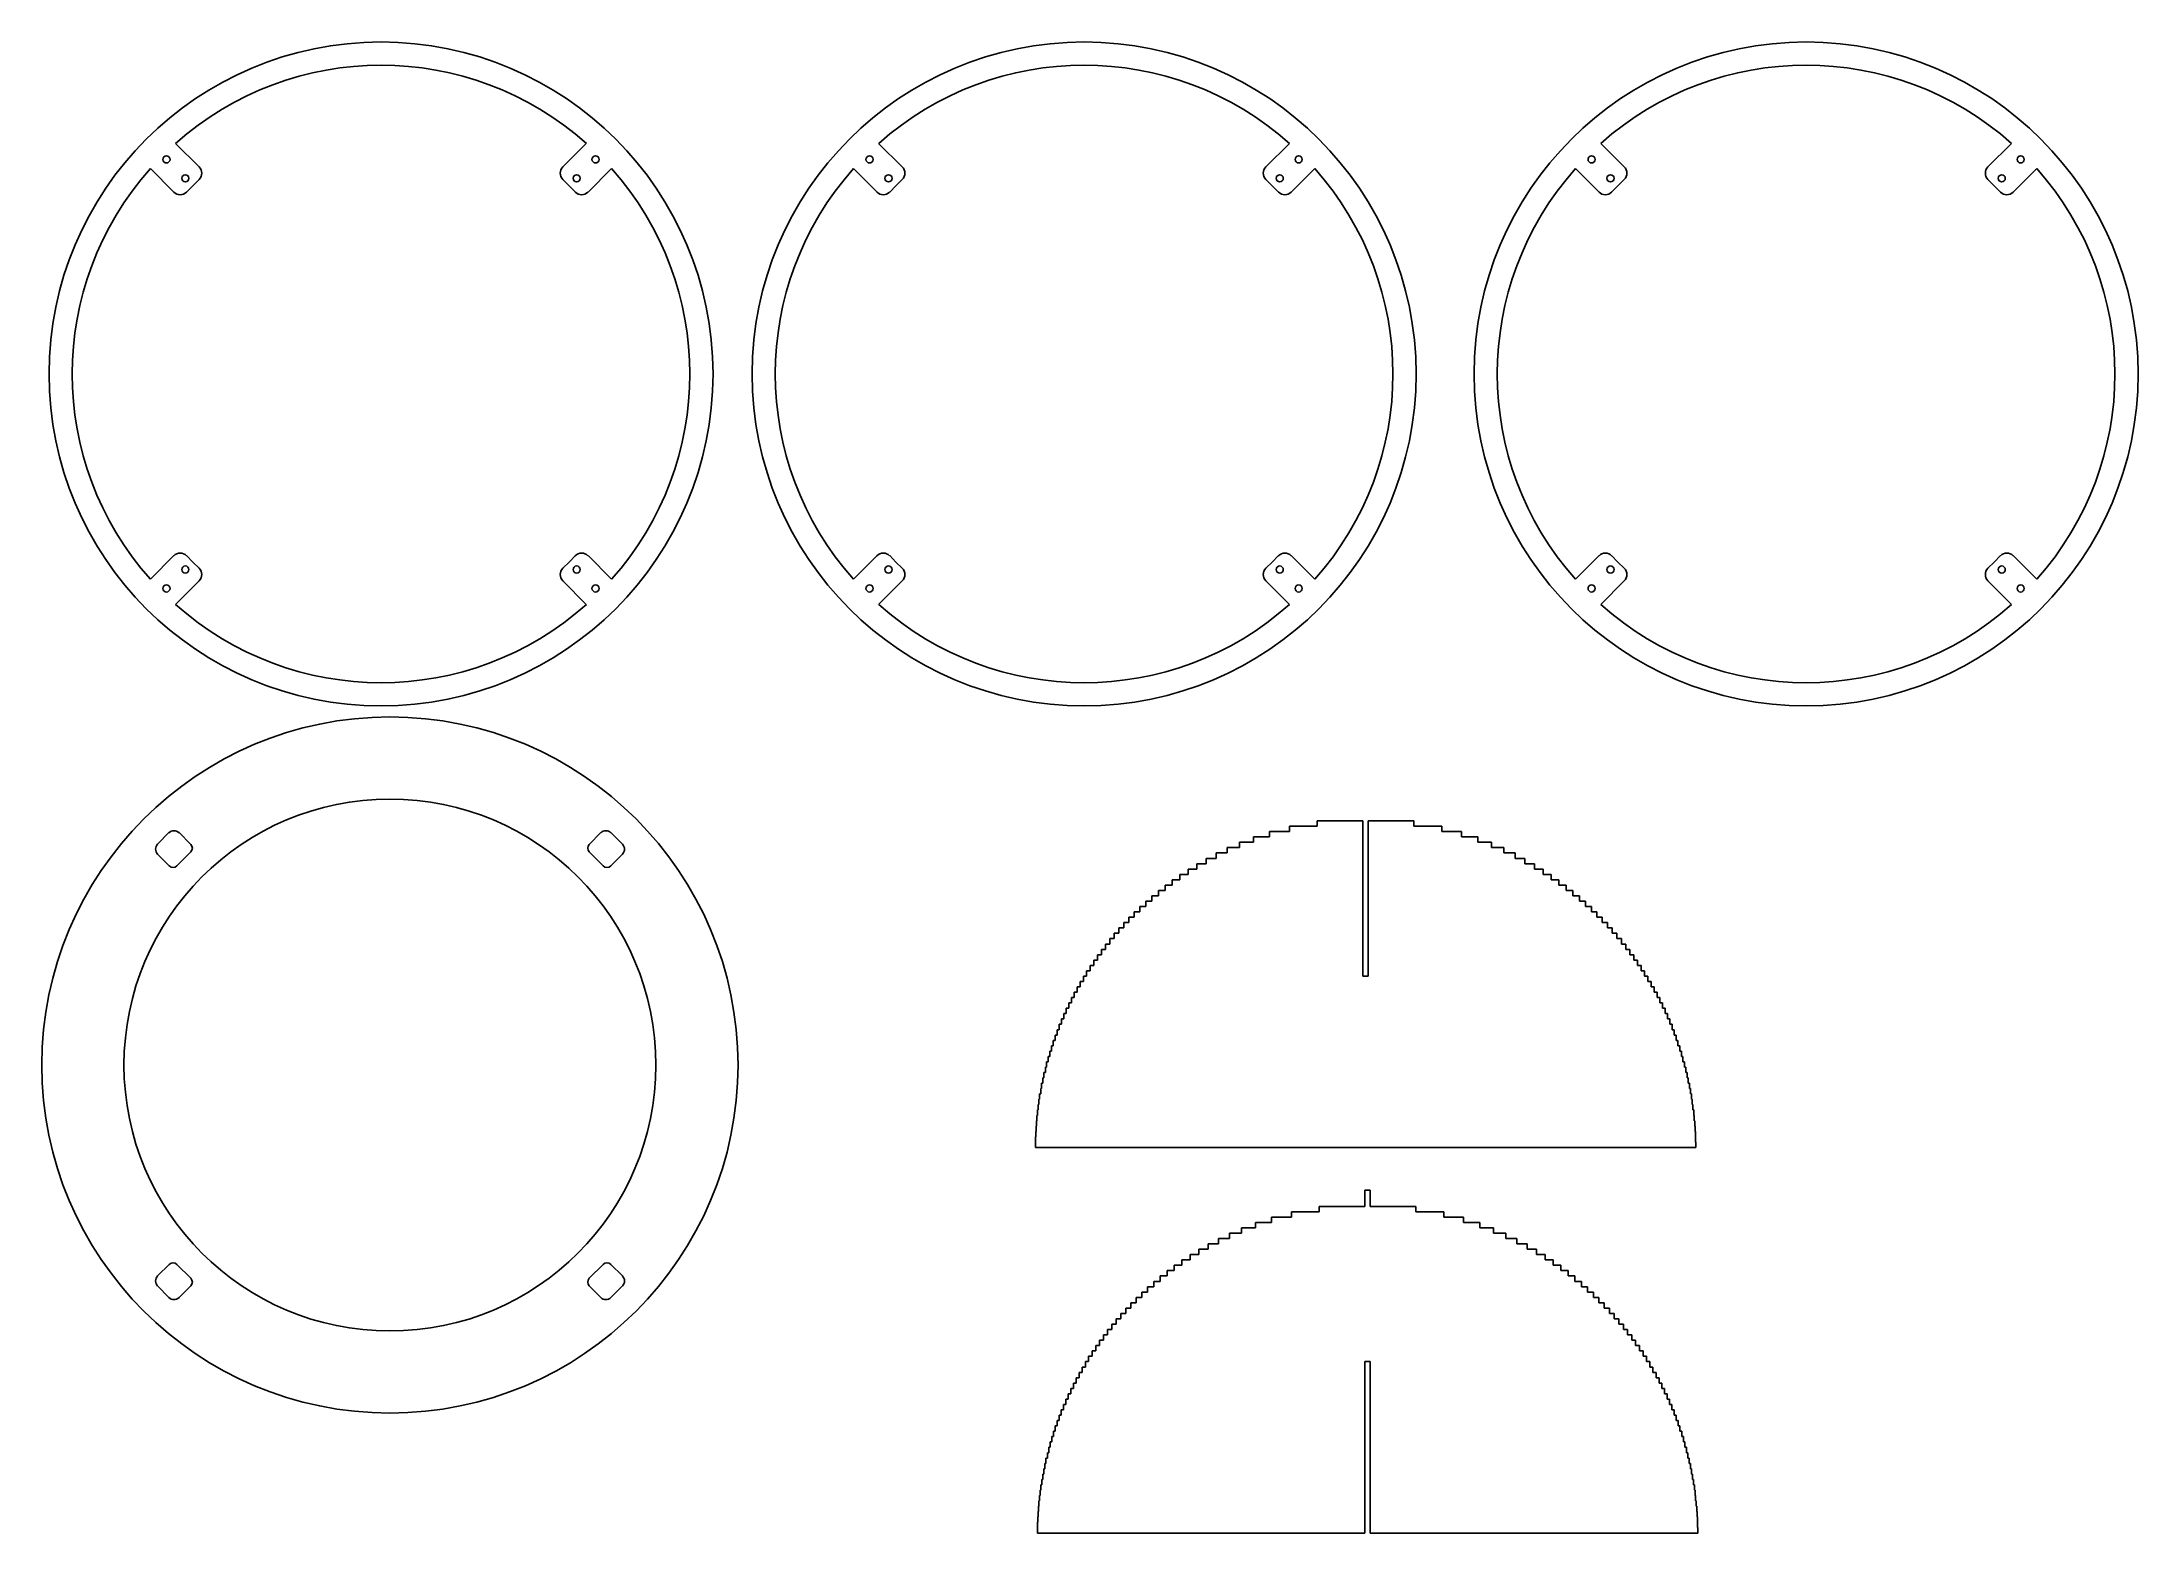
# Model space of a CAD drawing. Header units: millimetres. Extents: x -933 to 2412, y -3270 to 805.
# Drawn here: x 4 to 1178, y -904 to -69 of the extents above; entities that cross this region are included whole.
import ezdxf

# ---------------------------------------------------------------- set-up
doc = ezdxf.new("R2010")
doc.units = ezdxf.units.MM
doc.layers.add('Capa1', color=7, linetype='Continuous')
doc.layers.add('Predeterminado', color=7, linetype='Continuous')

msp = doc.modelspace()

# ---------------------------------------------------------------- linework, layer by layer
at = {"layer": 'Capa1', "color": 7, "linetype": 'Continuous'}
for p, q in [((691.5, -514.3), (682.5, -514.3)), ((682.5, -517.3), (682.5, -514.3)), ((702.6, -511.3), (691.5, -511.3)), ((691.5, -514.3), (691.5, -511.3)), ((718.2, -508.3), (702.6, -508.3)), ((702.6, -511.3), (702.6, -508.3)), ((743.8, -505.3), (718.2, -505.3)), ((718.2, -508.3), (718.2, -505.3)), ((743.8, -505.3), (743.8, -592.3)), ((746.8, -505.3), (772.4, -505.3)), ((746.8, -505.3), (746.8, -592.3)), ((772.4, -508.3), (772.4, -505.3)), ((772.4, -508.3), (788, -508.3)), ((788, -511.3), (788, -508.3)), ((788, -511.3), (799.1, -511.3)), ((799.1, -514.3), (799.1, -511.3)), ((799.1, -514.3), (808.1, -514.3)), ((808.1, -517.3), (808.1, -514.3)), ((661.6, -526.3), (656, -526.3)), ((656, -529.3), (656, -526.3)), ((667.8, -523.3), (661.6, -523.3)), ((661.6, -526.3), (661.6, -523.3)), ((674.7, -520.3), (667.8, -520.3)), ((667.8, -523.3), (667.8, -520.3)), ((682.5, -517.3), (674.7, -517.3)), ((674.7, -520.3), (674.7, -517.3)), ((808.1, -517.3), (815.9, -517.3)), ((815.9, -520.3), (815.9, -517.3)), ((815.9, -520.3), (822.8, -520.3)), ((822.8, -523.3), (822.8, -520.3)), ((822.8, -523.3), (829, -523.3)), ((829, -526.3), (829, -523.3)), ((829, -526.3), (834.6, -526.3)), ((834.6, -529.3), (834.6, -526.3)), ((641.3, -538.3), (637, -538.3)), ((637, -541.3), (637, -538.3)), ((645.9, -535.3), (641.3, -535.3)), ((641.3, -538.3), (641.3, -535.3)), ((650.7, -532.3), (645.9, -532.3)), ((645.9, -535.3), (645.9, -532.3)), ((656, -529.3), (650.7, -529.3)), ((650.7, -532.3), (650.7, -529.3)), ((834.6, -529.3), (839.9, -529.3)), ((839.9, -532.3), (839.9, -529.3)), ((839.9, -532.3), (844.7, -532.3)), ((844.7, -535.3), (844.7, -532.3)), ((844.7, -535.3), (849.3, -535.3)), ((849.3, -538.3), (849.3, -535.3)), ((849.3, -538.3), (853.6, -538.3)), ((853.6, -541.3), (853.6, -538.3)), ((625.5, -550.3), (622.1, -550.3)), ((622.1, -553.3), (622.1, -550.3)), ((629.2, -547.3), (625.5, -547.3)), ((625.5, -550.3), (625.5, -547.3)), ((633, -544.3), (629.2, -544.3)), ((629.2, -547.3), (629.2, -544.3)), ((637, -541.3), (633, -541.3)), ((633, -544.3), (633, -541.3)), ((853.6, -541.3), (857.6, -541.3)), ((857.6, -544.3), (857.6, -541.3)), ((857.6, -544.3), (861.4, -544.3)), ((861.4, -547.3), (861.4, -544.3)), ((861.4, -547.3), (865.1, -547.3)), ((865.1, -550.3), (865.1, -547.3)), ((865.1, -550.3), (868.5, -550.3)), ((868.5, -553.3), (868.5, -550.3)), ((612.7, -562.3), (609.8, -562.3)), ((609.8, -565.3), (609.8, -562.3)), ((615.7, -559.3), (612.7, -559.3)), ((612.7, -562.3), (612.7, -559.3)), ((618.8, -556.3), (615.7, -556.3)), ((615.7, -559.3), (615.7, -556.3)), ((622.1, -553.3), (618.8, -553.3)), ((618.8, -556.3), (618.8, -553.3)), ((868.5, -553.3), (871.8, -553.3)), ((871.8, -556.3), (871.8, -553.3)), ((871.8, -556.3), (874.9, -556.3)), ((874.9, -559.3), (874.9, -556.3)), ((874.9, -559.3), (877.9, -559.3)), ((877.9, -562.3), (877.9, -559.3)), ((877.9, -562.3), (880.8, -562.3)), ((880.8, -565.3), (880.8, -562.3)), ((602, -574.3), (599.6, -574.3)), ((599.6, -577.3), (599.6, -574.3)), ((604.5, -571.3), (602, -571.3)), ((602, -574.3), (602, -571.3)), ((607.1, -568.3), (604.5, -568.3)), ((604.5, -571.3), (604.5, -568.3)), ((609.8, -565.3), (607.1, -565.3)), ((607.1, -568.3), (607.1, -565.3)), ((880.8, -565.3), (883.5, -565.3)), ((883.5, -568.3), (883.5, -565.3)), ((883.5, -568.3), (886.1, -568.3)), ((886.1, -571.3), (886.1, -568.3)), ((886.1, -571.3), (888.6, -571.3)), ((888.6, -574.3), (888.6, -571.3)), ((888.6, -574.3), (891, -574.3)), ((891, -577.3), (891, -574.3)), ((593, -586.3), (591, -586.3)), ((591, -589.3), (591, -586.3)), ((595.1, -583.3), (593, -583.3)), ((593, -586.3), (593, -583.3)), ((597.3, -580.3), (595.1, -580.3)), ((595.1, -583.3), (595.1, -580.3)), ((599.6, -577.3), (597.3, -577.3)), ((597.3, -580.3), (597.3, -577.3)), ((891, -577.3), (893.3, -577.3)), ((893.3, -580.3), (893.3, -577.3)), ((893.3, -580.3), (895.5, -580.3)), ((895.5, -583.3), (895.5, -580.3)), ((895.5, -583.3), (897.6, -583.3)), ((897.6, -586.3), (897.6, -583.3)), ((897.6, -586.3), (899.6, -586.3)), ((899.6, -589.3), (899.6, -586.3)), ((585.4, -598.3), (583.7, -598.3)), ((583.7, -601.3), (583.7, -598.3)), ((587.2, -595.3), (585.4, -595.3)), ((585.4, -598.3), (585.4, -595.3)), ((589, -592.3), (587.2, -592.3)), ((587.2, -595.3), (587.2, -592.3)), ((591, -589.3), (589, -589.3)), ((589, -592.3), (589, -589.3)), ((746.8, -592.3), (743.8, -592.3)), ((899.6, -589.3), (901.6, -589.3)), ((901.6, -592.3), (901.6, -589.3)), ((901.6, -592.3), (903.4, -592.3)), ((903.4, -595.3), (903.4, -592.3)), ((903.4, -595.3), (905.2, -595.3)), ((905.2, -598.3), (905.2, -595.3)), ((905.2, -598.3), (906.9, -598.3)), ((906.9, -601.3), (906.9, -598.3)), ((579, -610.3), (577.5, -610.3)), ((577.5, -613.3), (577.5, -610.3)), ((580.5, -607.3), (579, -607.3)), ((579, -610.3), (579, -607.3)), ((582, -604.3), (580.5, -604.3)), ((580.5, -607.3), (580.5, -604.3)), ((583.7, -601.3), (582, -601.3)), ((582, -604.3), (582, -601.3)), ((906.9, -601.3), (908.6, -601.3)), ((908.6, -604.3), (908.6, -601.3)), ((908.6, -604.3), (910.1, -604.3)), ((910.1, -607.3), (910.1, -604.3)), ((910.1, -607.3), (911.6, -607.3)), ((911.6, -610.3), (911.6, -607.3)), ((911.6, -610.3), (913.1, -610.3)), ((913.1, -613.3), (913.1, -610.3)), ((573.7, -622.3), (572.5, -622.3)), ((572.5, -625.3), (572.5, -622.3)), ((574.9, -619.3), (573.7, -619.3)), ((573.7, -622.3), (573.7, -619.3)), ((576.2, -616.3), (574.9, -616.3)), ((574.9, -619.3), (574.9, -616.3)), ((577.5, -613.3), (576.2, -613.3)), ((576.2, -616.3), (576.2, -613.3)), ((913.1, -613.3), (914.4, -613.3)), ((914.4, -616.3), (914.4, -613.3)), ((914.4, -616.3), (915.7, -616.3)), ((915.7, -619.3), (915.7, -616.3)), ((915.7, -619.3), (917, -619.3)), ((917, -622.3), (917, -619.3)), ((917, -622.3), (918.1, -622.3)), ((918.1, -625.3), (918.1, -622.3)), ((570.3, -631.3), (569.3, -631.3)), ((569.3, -634.3), (569.3, -631.3)), ((571.4, -628.3), (570.3, -628.3)), ((570.3, -631.3), (570.3, -628.3)), ((572.5, -625.3), (571.4, -625.3)), ((571.4, -628.3), (571.4, -625.3)), ((918.1, -625.3), (919.2, -625.3)), ((919.2, -628.3), (919.2, -625.3)), ((919.2, -628.3), (920.3, -628.3)), ((920.3, -631.3), (920.3, -628.3)), ((920.3, -631.3), (921.3, -631.3)), ((921.3, -634.3), (921.3, -631.3)), ((566.6, -643.3), (565.9, -643.3)), ((565.9, -646.3), (565.9, -643.3)), ((567.5, -640.3), (566.6, -640.3)), ((566.6, -643.3), (566.6, -640.3)), ((568.4, -637.3), (567.5, -637.3)), ((567.5, -640.3), (567.5, -637.3)), ((569.3, -634.3), (568.4, -634.3)), ((568.4, -637.3), (568.4, -634.3)), ((921.3, -634.3), (922.2, -634.3)), ((922.2, -637.3), (922.2, -634.3)), ((922.2, -637.3), (923.1, -637.3)), ((923.1, -640.3), (923.1, -637.3)), ((923.1, -640.3), (924, -640.3)), ((924, -643.3), (924, -640.3)), ((924, -643.3), (924.7, -643.3)), ((924.7, -646.3), (924.7, -643.3)), ((563.8, -655.3), (563.3, -655.3)), ((563.3, -658.3), (563.3, -655.3)), ((564.5, -652.3), (563.8, -652.3)), ((563.8, -655.3), (563.8, -652.3)), ((565.1, -649.3), (564.5, -649.3)), ((564.5, -652.3), (564.5, -649.3)), ((565.9, -646.3), (565.1, -646.3)), ((565.1, -649.3), (565.1, -646.3)), ((924.7, -646.3), (925.5, -646.3)), ((925.5, -649.3), (925.5, -646.3)), ((925.5, -649.3), (926.1, -649.3)), ((926.1, -652.3), (926.1, -649.3)), ((926.1, -652.3), (926.8, -652.3)), ((926.8, -655.3), (926.8, -652.3)), ((926.8, -655.3), (927.3, -655.3)), ((927.3, -658.3), (927.3, -655.3)), ((561.9, -667.3), (561.5, -667.3)), ((561.5, -670.3), (561.5, -667.3)), ((562.3, -664.3), (561.9, -664.3)), ((561.9, -667.3), (561.9, -664.3)), ((562.7, -661.3), (562.3, -661.3)), ((562.3, -664.3), (562.3, -661.3)), ((563.3, -658.3), (562.7, -658.3)), ((562.7, -661.3), (562.7, -658.3)), ((927.3, -658.3), (927.9, -658.3)), ((927.9, -661.3), (927.9, -658.3)), ((927.9, -661.3), (928.3, -661.3)), ((928.3, -664.3), (928.3, -661.3)), ((928.3, -664.3), (928.7, -664.3)), ((928.7, -667.3), (928.7, -664.3)), ((928.7, -667.3), (929.1, -667.3)), ((929.1, -670.3), (929.1, -667.3)), ((560.7, -679.3), (560.5, -679.3)), ((560.5, -682.3), (560.5, -679.3)), ((560.9, -676.3), (560.7, -676.3)), ((560.7, -679.3), (560.7, -676.3)), ((561.2, -673.3), (560.9, -673.3)), ((560.9, -676.3), (560.9, -673.3)), ((561.5, -670.3), (561.2, -670.3)), ((561.2, -673.3), (561.2, -670.3)), ((929.1, -670.3), (929.4, -670.3)), ((929.4, -673.3), (929.4, -670.3)), ((929.4, -673.3), (929.7, -673.3)), ((929.7, -676.3), (929.7, -673.3)), ((929.7, -676.3), (929.9, -676.3)), ((929.9, -679.3), (929.9, -676.3)), ((929.9, -679.3), (930.1, -679.3)), ((930.1, -682.3), (930.1, -679.3)), ((560.3, -688.3), (560.3, -685.3)), ((560.4, -685.3), (560.3, -685.3)), ((745.3, -688.3), (560.3, -688.3)), ((560.5, -682.3), (560.4, -682.3)), ((560.4, -685.3), (560.4, -682.3)), ((745.3, -688.3), (930.3, -688.3)), ((930.1, -682.3), (930.2, -682.3)), ((930.2, -685.3), (930.2, -682.3)), ((930.2, -685.3), (930.3, -685.3)), ((930.3, -688.3), (930.3, -685.3)), ((744.9, -718.3), (744.9, -712.3)), ((744.9, -712.3), (747.9, -712.3)), ((747.9, -718.3), (747.9, -712.3)), ((703.7, -727.3), (692.6, -727.3)), ((692.6, -730.3), (692.6, -727.3)), ((719.3, -724.3), (703.7, -724.3)), ((703.7, -727.3), (703.7, -724.3)), ((744.9, -721.3), (719.3, -721.3)), ((719.3, -724.3), (719.3, -721.3)), ((744.9, -718.3), (744.9, -721.3)), ((747.9, -718.3), (747.9, -721.3)), ((747.9, -721.3), (773.5, -721.3)), ((773.5, -724.3), (773.5, -721.3)), ((773.5, -724.3), (789.1, -724.3)), ((789.1, -727.3), (789.1, -724.3)), ((789.1, -727.3), (800.2, -727.3)), ((800.2, -730.3), (800.2, -727.3)), ((669, -739.3), (662.8, -739.3)), ((662.8, -742.3), (662.8, -739.3)), ((675.8, -736.3), (669, -736.3)), ((669, -739.3), (669, -736.3)), ((683.6, -733.3), (675.8, -733.3)), ((675.8, -736.3), (675.8, -733.3)), ((692.6, -730.3), (683.6, -730.3)), ((683.6, -733.3), (683.6, -730.3)), ((800.2, -730.3), (809.3, -730.3)), ((809.3, -733.3), (809.3, -730.3)), ((809.3, -733.3), (817, -733.3)), ((817, -736.3), (817, -733.3)), ((817, -736.3), (823.9, -736.3)), ((823.9, -739.3), (823.9, -736.3)), ((823.9, -739.3), (830.1, -739.3)), ((830.1, -742.3), (830.1, -739.3)), ((647, -751.3), (642.4, -751.3)), ((642.4, -754.3), (642.4, -751.3)), ((651.8, -748.3), (647, -748.3)), ((647, -751.3), (647, -748.3)), ((657.1, -745.3), (651.8, -745.3)), ((651.8, -748.3), (651.8, -745.3)), ((662.8, -742.3), (657.1, -742.3)), ((657.1, -745.3), (657.1, -742.3)), ((830.1, -742.3), (835.8, -742.3)), ((835.8, -745.3), (835.8, -742.3)), ((835.8, -745.3), (841, -745.3)), ((841, -748.3), (841, -745.3)), ((841, -748.3), (845.9, -748.3)), ((845.9, -751.3), (845.9, -748.3)), ((845.9, -751.3), (850.4, -751.3)), ((850.4, -754.3), (850.4, -751.3)), ((634.1, -760.3), (630.3, -760.3)), ((630.3, -763.3), (630.3, -760.3)), ((638.1, -757.3), (634.1, -757.3)), ((634.1, -760.3), (634.1, -757.3)), ((642.4, -754.3), (638.1, -754.3)), ((638.1, -757.3), (638.1, -754.3)), ((850.4, -754.3), (854.7, -754.3)), ((854.7, -757.3), (854.7, -754.3)), ((854.7, -757.3), (858.7, -757.3)), ((858.7, -760.3), (858.7, -757.3)), ((858.7, -760.3), (862.6, -760.3)), ((862.6, -763.3), (862.6, -760.3)), ((619.9, -772.3), (616.8, -772.3)), ((616.8, -775.3), (616.8, -772.3)), ((623.2, -769.3), (619.9, -769.3)), ((619.9, -772.3), (619.9, -769.3)), ((626.7, -766.3), (623.2, -766.3)), ((623.2, -769.3), (623.2, -766.3)), ((630.3, -763.3), (626.7, -763.3)), ((626.7, -766.3), (626.7, -763.3)), ((862.6, -763.3), (866.2, -763.3)), ((866.2, -766.3), (866.2, -763.3)), ((866.2, -766.3), (869.6, -766.3)), ((869.6, -769.3), (869.6, -766.3)), ((869.6, -769.3), (872.9, -769.3)), ((872.9, -772.3), (872.9, -769.3)), ((872.9, -772.3), (876, -772.3)), ((876, -775.3), (876, -772.3)), ((608.2, -784.3), (605.6, -784.3)), ((605.6, -787.3), (605.6, -784.3)), ((611, -781.3), (608.2, -781.3)), ((608.2, -784.3), (608.2, -781.3)), ((613.8, -778.3), (611, -778.3)), ((611, -781.3), (611, -778.3)), ((616.8, -775.3), (613.8, -775.3)), ((613.8, -778.3), (613.8, -775.3)), ((876, -775.3), (879, -775.3)), ((879, -778.3), (879, -775.3)), ((879, -778.3), (881.9, -778.3)), ((881.9, -781.3), (881.9, -778.3)), ((881.9, -781.3), (884.6, -781.3)), ((884.6, -784.3), (884.6, -781.3)), ((884.6, -784.3), (887.2, -784.3)), ((887.2, -787.3), (887.2, -784.3)), ((598.4, -796.3), (596.2, -796.3)), ((596.2, -799.3), (596.2, -796.3)), ((600.7, -793.3), (598.4, -793.3)), ((598.4, -796.3), (598.4, -793.3)), ((603.1, -790.3), (600.7, -790.3)), ((600.7, -793.3), (600.7, -790.3)), ((605.6, -787.3), (603.1, -787.3)), ((603.1, -790.3), (603.1, -787.3)), ((887.2, -787.3), (889.7, -787.3)), ((889.7, -790.3), (889.7, -787.3)), ((889.7, -790.3), (892.1, -790.3)), ((892.1, -793.3), (892.1, -790.3)), ((892.1, -793.3), (894.4, -793.3)), ((894.4, -796.3), (894.4, -793.3)), ((894.4, -796.3), (896.6, -796.3)), ((896.6, -799.3), (896.6, -796.3)), ((590.1, -808.3), (588.3, -808.3)), ((588.3, -811.3), (588.3, -808.3)), ((592.1, -805.3), (590.1, -805.3)), ((590.1, -808.3), (590.1, -805.3)), ((594.1, -802.3), (592.1, -802.3)), ((592.1, -805.3), (592.1, -802.3)), ((596.2, -799.3), (594.1, -799.3)), ((594.1, -802.3), (594.1, -799.3)), ((747.9, -808.3), (744.9, -808.3)), ((744.9, -808.3), (744.9, -904.3)), ((747.9, -808.3), (747.9, -904.3)), ((896.6, -799.3), (898.7, -799.3)), ((898.7, -802.3), (898.7, -799.3)), ((898.7, -802.3), (900.8, -802.3)), ((900.8, -805.3), (900.8, -802.3)), ((900.8, -805.3), (902.7, -805.3)), ((902.7, -808.3), (902.7, -805.3)), ((902.7, -808.3), (904.6, -808.3)), ((904.6, -811.3), (904.6, -808.3)), ((583.2, -820.3), (581.6, -820.3)), ((581.6, -823.3), (581.6, -820.3)), ((584.8, -817.3), (583.2, -817.3)), ((583.2, -820.3), (583.2, -817.3)), ((586.5, -814.3), (584.8, -814.3)), ((584.8, -817.3), (584.8, -814.3)), ((588.3, -811.3), (586.5, -811.3)), ((586.5, -814.3), (586.5, -811.3)), ((904.6, -811.3), (906.3, -811.3)), ((906.3, -814.3), (906.3, -811.3)), ((906.3, -814.3), (908.1, -814.3)), ((908.1, -817.3), (908.1, -814.3)), ((908.1, -817.3), (909.7, -817.3)), ((909.7, -820.3), (909.7, -817.3)), ((909.7, -820.3), (911.2, -820.3)), ((911.2, -823.3), (911.2, -820.3)), ((577.3, -832.3), (576, -832.3)), ((576, -835.3), (576, -832.3)), ((578.7, -829.3), (577.3, -829.3)), ((577.3, -832.3), (577.3, -829.3)), ((580.1, -826.3), (578.7, -826.3)), ((578.7, -829.3), (578.7, -826.3)), ((581.6, -823.3), (580.1, -823.3)), ((580.1, -826.3), (580.1, -823.3)), ((911.2, -823.3), (912.7, -823.3)), ((912.7, -826.3), (912.7, -823.3)), ((912.7, -826.3), (914.2, -826.3)), ((914.2, -829.3), (914.2, -826.3)), ((914.2, -829.3), (915.5, -829.3)), ((915.5, -832.3), (915.5, -829.3)), ((915.5, -832.3), (916.8, -832.3)), ((916.8, -835.3), (916.8, -832.3)), ((572.5, -844.3), (571.4, -844.3)), ((571.4, -847.3), (571.4, -844.3)), ((573.6, -841.3), (572.5, -841.3)), ((572.5, -844.3), (572.5, -841.3)), ((574.8, -838.3), (573.6, -838.3)), ((573.6, -841.3), (573.6, -838.3)), ((576, -835.3), (574.8, -835.3)), ((574.8, -838.3), (574.8, -835.3)), ((916.8, -835.3), (918.1, -835.3)), ((918.1, -838.3), (918.1, -835.3)), ((918.1, -838.3), (919.2, -838.3)), ((919.2, -841.3), (919.2, -838.3)), ((919.2, -841.3), (920.4, -841.3)), ((920.4, -844.3), (920.4, -841.3)), ((920.4, -844.3), (921.4, -844.3)), ((921.4, -847.3), (921.4, -844.3)), ((568.6, -856.3), (567.8, -856.3)), ((567.8, -859.3), (567.8, -856.3)), ((569.5, -853.3), (568.6, -853.3)), ((568.6, -856.3), (568.6, -853.3)), ((570.4, -850.3), (569.5, -850.3)), ((569.5, -853.3), (569.5, -850.3)), ((571.4, -847.3), (570.4, -847.3)), ((570.4, -850.3), (570.4, -847.3)), ((921.4, -847.3), (922.4, -847.3)), ((922.4, -850.3), (922.4, -847.3)), ((922.4, -850.3), (923.4, -850.3)), ((923.4, -853.3), (923.4, -850.3)), ((923.4, -853.3), (924.2, -853.3)), ((924.2, -856.3), (924.2, -853.3)), ((924.2, -856.3), (925.1, -856.3)), ((925.1, -859.3), (925.1, -856.3)), ((565.6, -868.3), (565, -868.3)), ((565, -871.3), (565, -868.3)), ((566.2, -865.3), (565.6, -865.3)), ((565.6, -868.3), (565.6, -865.3)), ((567, -862.3), (566.2, -862.3)), ((566.2, -865.3), (566.2, -862.3)), ((567.8, -859.3), (567, -859.3)), ((567, -862.3), (567, -859.3)), ((925.1, -859.3), (925.9, -859.3)), ((925.9, -862.3), (925.9, -859.3)), ((925.9, -862.3), (926.6, -862.3)), ((926.6, -865.3), (926.6, -862.3)), ((926.6, -865.3), (927.3, -865.3)), ((927.3, -868.3), (927.3, -865.3)), ((927.3, -868.3), (927.9, -868.3)), ((927.9, -871.3), (927.9, -868.3)), ((563.4, -880.3), (563, -880.3)), ((563, -883.3), (563, -880.3)), ((563.9, -877.3), (563.4, -877.3)), ((563.4, -880.3), (563.4, -877.3)), ((564.4, -874.3), (563.9, -874.3)), ((563.9, -877.3), (563.9, -874.3)), ((565, -871.3), (564.4, -871.3)), ((564.4, -874.3), (564.4, -871.3)), ((927.9, -871.3), (928.5, -871.3)), ((928.5, -874.3), (928.5, -871.3)), ((928.5, -874.3), (929, -874.3)), ((929, -877.3), (929, -874.3)), ((929, -877.3), (929.5, -877.3)), ((929.5, -880.3), (929.5, -877.3)), ((929.5, -880.3), (929.9, -880.3)), ((929.9, -883.3), (929.9, -880.3)), ((562, -892.3), (561.8, -892.3)), ((561.8, -895.3), (561.8, -892.3)), ((562.3, -889.3), (562, -889.3)), ((562, -892.3), (562, -889.3)), ((562.6, -886.3), (562.3, -886.3)), ((562.3, -889.3), (562.3, -886.3)), ((563, -883.3), (562.6, -883.3)), ((562.6, -886.3), (562.6, -883.3)), ((929.9, -883.3), (930.2, -883.3)), ((930.2, -886.3), (930.2, -883.3)), ((930.2, -886.3), (930.5, -886.3)), ((930.5, -889.3), (930.5, -886.3)), ((930.5, -889.3), (930.8, -889.3)), ((930.8, -892.3), (930.8, -889.3)), ((930.8, -892.3), (931, -892.3)), ((931, -895.3), (931, -892.3)), ((561.4, -904.3), (561.4, -901.3)), ((561.5, -901.3), (561.4, -901.3)), ((561.6, -898.3), (561.5, -898.3)), ((561.5, -901.3), (561.5, -898.3)), ((561.8, -895.3), (561.6, -895.3)), ((561.6, -898.3), (561.6, -895.3)), ((931, -895.3), (931.2, -895.3)), ((931.2, -898.3), (931.2, -895.3)), ((931.2, -898.3), (931.3, -898.3)), ((931.3, -901.3), (931.3, -898.3)), ((931.3, -901.3), (931.4, -901.3)), ((931.4, -904.3), (931.4, -901.3)), ((744.9, -904.3), (561.4, -904.3)), ((747.9, -904.3), (931.4, -904.3))]:
    msp.add_line(p, q, dxfattribs=at)
at = {"layer": 'Predeterminado', "color": 7, "linetype": 'Continuous'}
for p, q in [((91.8, -138.9), (78.6, -125.7)), ((295.5, -138.9), (308.7, -125.7)), ((485.7, -138.9), (472.5, -125.7)), ((689.5, -138.9), (702.7, -125.7)), ((890.2, -138.9), (877, -125.7)), ((1093.9, -138.9), (1107.1, -125.7)), ((77.7, -153), (64.5, -139.8)), ((309.7, -153), (322.9, -139.8)), ((471.6, -153), (458.4, -139.8)), ((703.6, -153), (716.8, -139.8)), ((876.1, -153), (862.9, -139.8)), ((1108.1, -153), (1121.3, -139.8)), ((88.3, -149.5), (84.7, -153)), ((88.3, -149.5), (91.8, -146)), ((299.1, -149.5), (295.5, -146)), ((299.1, -149.5), (302.6, -153)), ((482.2, -149.5), (478.7, -153)), ((482.2, -149.5), (485.7, -146)), ((693, -149.5), (689.5, -146)), ((693, -149.5), (696.5, -153)), ((886.7, -149.5), (883.1, -153)), ((886.7, -149.5), (890.2, -146)), ((1097.5, -149.5), (1093.9, -146)), ((1097.5, -149.5), (1101, -153)), ((77.7, -356.7), (64.5, -369.9)), ((88.3, -360.3), (84.7, -356.7)), ((88.3, -360.3), (91.8, -363.8)), ((299.1, -360.3), (295.5, -363.8)), ((299.1, -360.3), (302.6, -356.7)), ((309.7, -356.7), (322.9, -369.9)), ((471.6, -356.7), (458.4, -369.9)), ((482.2, -360.3), (478.7, -356.7)), ((482.2, -360.3), (485.7, -363.8)), ((693, -360.3), (689.5, -363.8)), ((693, -360.3), (696.5, -356.7)), ((703.6, -356.7), (716.8, -369.9)), ((876.1, -356.7), (862.9, -369.9)), ((886.7, -360.3), (883.1, -356.7)), ((886.7, -360.3), (890.2, -363.8)), ((1097.5, -360.3), (1093.9, -363.8)), ((1097.5, -360.3), (1101, -356.7)), ((1108.1, -356.7), (1121.3, -369.9)), ((91.8, -370.9), (78.6, -384.1)), ((295.5, -370.9), (308.7, -384.1)), ((485.7, -370.9), (472.5, -384.1)), ((689.5, -370.9), (702.7, -384.1)), ((890.2, -370.9), (877, -384.1)), ((1093.9, -370.9), (1107.1, -384.1)), ((74.9, -511.9), (68.5, -518.3)), ((87.1, -518.5), (80.6, -511.9)), ((310.4, -518.5), (316.9, -511.9)), ((322.5, -511.9), (328.9, -518.3)), ((75.1, -530.5), (68.5, -524)), ((87.1, -522.7), (79.3, -530.5)), ((310.4, -522.7), (318.2, -530.5)), ((322.4, -530.5), (328.9, -524)), ((75.1, -753.8), (68.5, -760.3)), ((87.1, -761.6), (79.3, -753.8)), ((310.4, -761.6), (318.2, -753.8)), ((322.4, -753.8), (328.9, -760.3)), ((74.9, -772.3), (68.5, -765.9)), ((87.1, -765.8), (80.6, -772.3)), ((310.4, -765.8), (316.9, -772.3)), ((322.5, -772.3), (328.9, -765.9))]:
    msp.add_line(p, q, dxfattribs=at)
for centre, radius in [((193.7, -254.9), 186), ((587.6, -254.9), 186), ((992.1, -254.9), 186), ((73.5, -134.7), 2), ((313.9, -134.7), 2), ((467.4, -134.7), 2), ((707.8, -134.7), 2), ((871.9, -134.7), 2), ((1112.3, -134.7), 2), ((84.1, -145.3), 2), ((303.3, -145.3), 2), ((478, -145.3), 2), ((697.2, -145.3), 2), ((882.5, -145.3), 2), ((1101.7, -145.3), 2), ((84.1, -364.5), 2), ((303.3, -364.5), 2), ((478, -364.5), 2), ((697.2, -364.5), 2), ((882.5, -364.5), 2), ((1101.7, -364.5), 2), ((73.5, -375.1), 2), ((313.9, -375.1), 2), ((467.4, -375.1), 2), ((707.8, -375.1), 2), ((871.9, -375.1), 2), ((1112.3, -375.1), 2), ((198.7, -642.1), 195), ((198.7, -642.1), 149)]:
    msp.add_circle(centre, radius, dxfattribs=at)
for centre, radius, start, end in [((193.7, -254.9), 173, 48.3137, 131.6863), ((587.6, -254.9), 173, 48.3137, 131.6863), ((992.1, -254.9), 173, 48.3137, 131.6863), ((193.7, -254.9), 173, 138.3137, 221.6863), ((88.3, -142.4), 5, 315, 45), ((299.1, -142.4), 5, 135, 225), ((193.7, -254.9), 173, 318.3137, 41.6863), ((587.6, -254.9), 173, 138.3137, 221.6863), ((482.2, -142.4), 5, 315, 45), ((693, -142.4), 5, 135, 225), ((587.6, -254.9), 173, 318.3137, 41.6863), ((992.1, -254.9), 173, 138.3137, 221.6863), ((886.7, -142.4), 5, 315, 45), ((1097.5, -142.4), 5, 135, 225), ((992.1, -254.9), 173, 318.3137, 41.6863), ((81.2, -149.5), 5, 225, 315), ((306.1, -149.5), 5, 225, 315), ((475.1, -149.5), 5, 225, 315), ((700.1, -149.5), 5, 225, 315), ((879.6, -149.5), 5, 225, 315), ((1104.5, -149.5), 5, 225, 315), ((81.2, -360.3), 5, 45, 135), ((88.3, -367.3), 5, 315, 45), ((299.1, -367.3), 5, 135, 225), ((306.1, -360.3), 5, 45, 135), ((475.1, -360.3), 5, 45, 135), ((482.2, -367.3), 5, 315, 45), ((693, -367.3), 5, 135, 225), ((700.1, -360.3), 5, 45, 135), ((879.6, -360.3), 5, 45, 135), ((886.7, -367.3), 5, 315, 45), ((1097.5, -367.3), 5, 135, 225), ((1104.5, -360.3), 5, 45, 135), ((193.7, -254.9), 173, 228.3137, 311.6863), ((587.6, -254.9), 173, 228.3137, 311.6863), ((992.1, -254.9), 173, 228.3137, 311.6863), ((77.7, -514.8), 4, 45, 135), ((319.7, -514.8), 4, 45, 135), ((71.4, -521.2), 4, 135, 225), ((85, -520.6), 3, 315, 45), ((312.5, -520.6), 3, 135, 225), ((326.1, -521.2), 4, 315, 45), ((77.2, -528.4), 3, 225, 315), ((320.3, -528.4), 3, 225, 315), ((71.4, -763.1), 4, 135, 225), ((77.2, -755.9), 3, 45, 135), ((85, -763.7), 3, 315, 45), ((312.5, -763.7), 3, 135, 225), ((320.3, -755.9), 3, 45, 135), ((326.1, -763.1), 4, 315, 45), ((77.7, -769.5), 4, 225, 315), ((319.7, -769.5), 4, 225, 315)]:
    msp.add_arc(centre, radius, start, end, dxfattribs=at)

doc.saveas('drawing.dxf')
